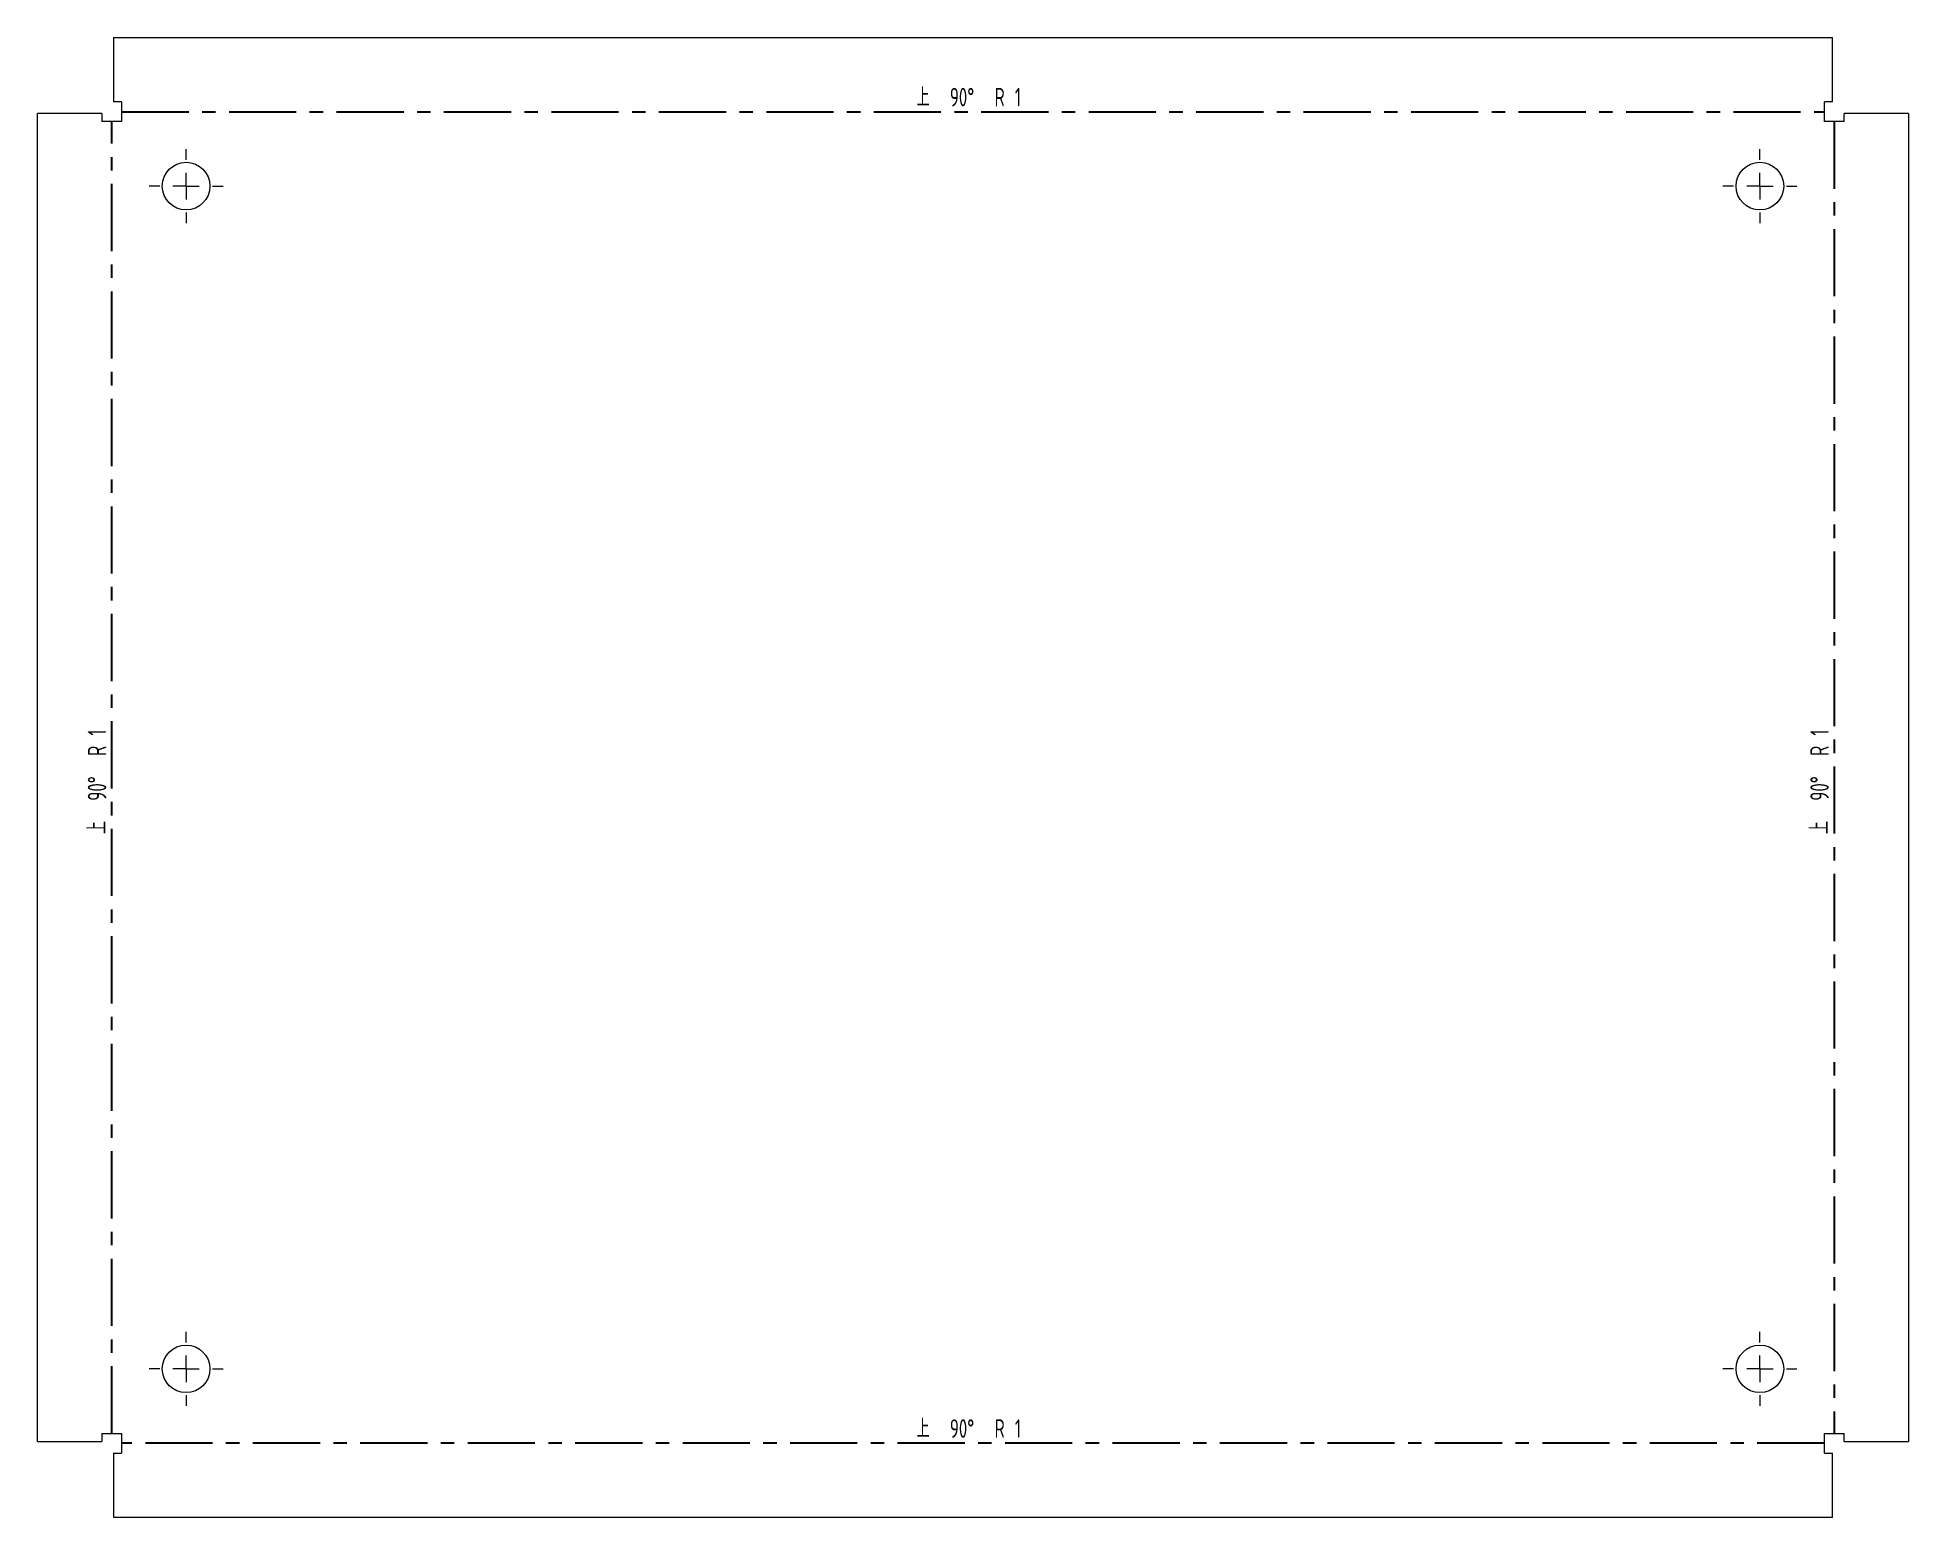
# Model space of a CAD drawing. Header units: millimetres. Extents: x -384 to 840, y 0 to 594.
# Drawn here: x -384 to -30.2, y 7.7 to 287.5 of the extents above; entities that cross this region are included whole.
import ezdxf

# ---------------------------------------------------------------- set-up
doc = ezdxf.new("R2010")
doc.units = ezdxf.units.MM
doc.linetypes.add('CENTERX2', pattern=[20.32, 12.7, -2.54, 2.54, -2.54])
doc.styles.add('SLDTEXTSTYLE4', font='TXT', dxfattribs={"width": 0.636364, "bigfont": 'bigfont'})

msp = doc.modelspace()

# ---------------------------------------------------------------- texts
at = {"color": 7, "linetype": 'Continuous', "lineweight": 0, "char_height": 3.5, "attachment_point": 2, "style": 'SLDTEXTSTYLE4'}
for insert in [(-207.91, 278), (-207.91, 26.29)]:
    msp.add_mtext('\\M+18FE3  90\\M+1818B  R 1', dxfattribs=dict(at, insert=insert))
at = {"color": 7, "linetype": 'Continuous', "lineweight": 0, "char_height": 3.5, "attachment_point": 2, "rotation": 90, "style": 'SLDTEXTSTYLE4'}
for insert in [(-374.5, 146.82), (-48.78, 146.82)]:
    msp.add_mtext('\\M+18FE3  90\\M+1818B  R 1', dxfattribs=dict(at, insert=insert))

# ---------------------------------------------------------------- blocks, each defined once
blk = doc.blocks.new('SW_CENTERMARKSYMBOL_0')
at = {"color": 0, "linetype": 'Continuous', "lineweight": 0}
for p, q in [((0, 5), (0, 7)), ((-5, 0), (-7, 0)), ((0, 0), (-2.5, 0)), ((0, 0), (0, 2.5)), ((0, 0), (0, -2.5)), ((0, 0), (2.5, 0)), ((5, 0), (7, 0)), ((0, -5), (0, -7))]:
    blk.add_line(p, q, dxfattribs=at)
blk = doc.blocks.new('SW_CENTERMARKSYMBOL_1')
at = {"color": 0, "linetype": 'Continuous', "lineweight": 0}
for p, q in [((0, 5), (0, 7)), ((-5, 0), (-7, 0)), ((0, 0), (-2.5, 0)), ((0, 0), (0, 2.5)), ((0, 0), (0, -2.5)), ((0, 0), (2.5, 0)), ((5, 0), (7, 0)), ((0, -5), (0, -7))]:
    blk.add_line(p, q, dxfattribs=at)
blk = doc.blocks.new('SW_CENTERMARKSYMBOL_2')
at = {"color": 0, "linetype": 'Continuous', "lineweight": 0}
for p, q in [((0, 5), (0, 7)), ((-5, 0), (-7, 0)), ((0, 0), (-2.5, 0)), ((0, 0), (0, 2.5)), ((0, 0), (0, -2.5)), ((0, 0), (2.5, 0)), ((5, 0), (7, 0)), ((0, -5), (0, -7))]:
    blk.add_line(p, q, dxfattribs=at)
blk = doc.blocks.new('SW_CENTERMARKSYMBOL_3')
at = {"color": 0, "linetype": 'Continuous', "lineweight": 0}
for p, q in [((0, 5), (0, 7)), ((-5, 0), (-7, 0)), ((0, 0), (-2.5, 0)), ((0, 0), (0, 2.5)), ((0, 0), (0, -2.5)), ((0, 0), (2.5, 0)), ((5, 0), (7, 0)), ((0, -5), (0, -7))]:
    blk.add_line(p, q, dxfattribs=at)

# ---------------------------------------------------------------- linework, layer by layer
at = {"color": 7, "linetype": 'Continuous', "lineweight": 15}
for p, q in [((-369.64, 287.53), (-369.64, 275.33)), ((-369.64, 287.53), (-44.58, 287.53)), ((-44.58, 275.33), (-44.58, 287.53)), ((-384.03, 22.09), (-384.03, 273.15)), ((-371.83, 273.15), (-384.03, 273.15)), ((-371.83, 273.15), (-371.83, 271.62)), ((-368.11, 275.33), (-369.64, 275.33)), ((-368.11, 275.33), (-368.11, 271.62)), ((-44.58, 275.33), (-46.11, 275.33)), ((-46.11, 271.62), (-46.11, 275.33)), ((-42.4, 271.62), (-42.4, 273.15)), ((-30.2, 273.15), (-42.4, 273.15)), ((-30.2, 273.15), (-30.2, 22.09)), ((-368.11, 271.62), (-371.83, 271.62)), ((-42.4, 271.62), (-46.11, 271.62)), ((-384.03, 22.09), (-371.83, 22.09)), ((-371.83, 23.62), (-368.11, 23.62)), ((-371.83, 23.62), (-371.83, 22.09)), ((-368.11, 23.62), (-368.11, 19.9)), ((-46.11, 23.62), (-42.4, 23.62)), ((-46.11, 19.9), (-46.11, 23.62)), ((-42.4, 22.09), (-42.4, 23.62)), ((-42.4, 22.09), (-30.2, 22.09)), ((-369.64, 19.9), (-368.11, 19.9)), ((-369.64, 19.9), (-369.64, 7.7)), ((-46.11, 19.9), (-44.58, 19.9)), ((-44.58, 7.7), (-44.58, 19.9)), ((-44.58, 7.7), (-369.64, 7.7))]:
    msp.add_line(p, q, dxfattribs=at)
at = {"color": 7, "linetype": 'CENTERX2'}
for p, q in [((-368.11, 273.47), (-46.11, 273.47)), ((-369.97, 23.62), (-369.97, 271.62)), ((-44.26, 271.62), (-44.26, 23.62)), ((-46.11, 21.76), (-368.11, 21.76))]:
    msp.add_line(p, q, dxfattribs=at)
at = {"color": 7, "linetype": 'Continuous', "lineweight": 15}
for centre in [(-355.91, 259.42), (-58.31, 259.42), (-355.91, 35.82), (-58.31, 35.82)]:
    msp.add_circle(centre, 4.5, dxfattribs=at)

# ---------------------------------------------------------------- block references
at = {"color": 7, "linetype": 'Continuous', "lineweight": 0}
for name, p in [('SW_CENTERMARKSYMBOL_3', (-355.91, 259.42)), ('SW_CENTERMARKSYMBOL_0', (-58.31, 259.42)), ('SW_CENTERMARKSYMBOL_2', (-355.91, 35.82)), ('SW_CENTERMARKSYMBOL_1', (-58.31, 35.82))]:
    msp.add_blockref(name, p, dxfattribs=at)

msp.set_redraw_order([(e.dxf.handle, doc.entitydb.next_handle()) for e in msp.query("TEXT MTEXT ATTDEF DIMENSION ARC_DIMENSION")])  # texts and dimensions are drawn at this point

doc.saveas('drawing.dxf')
